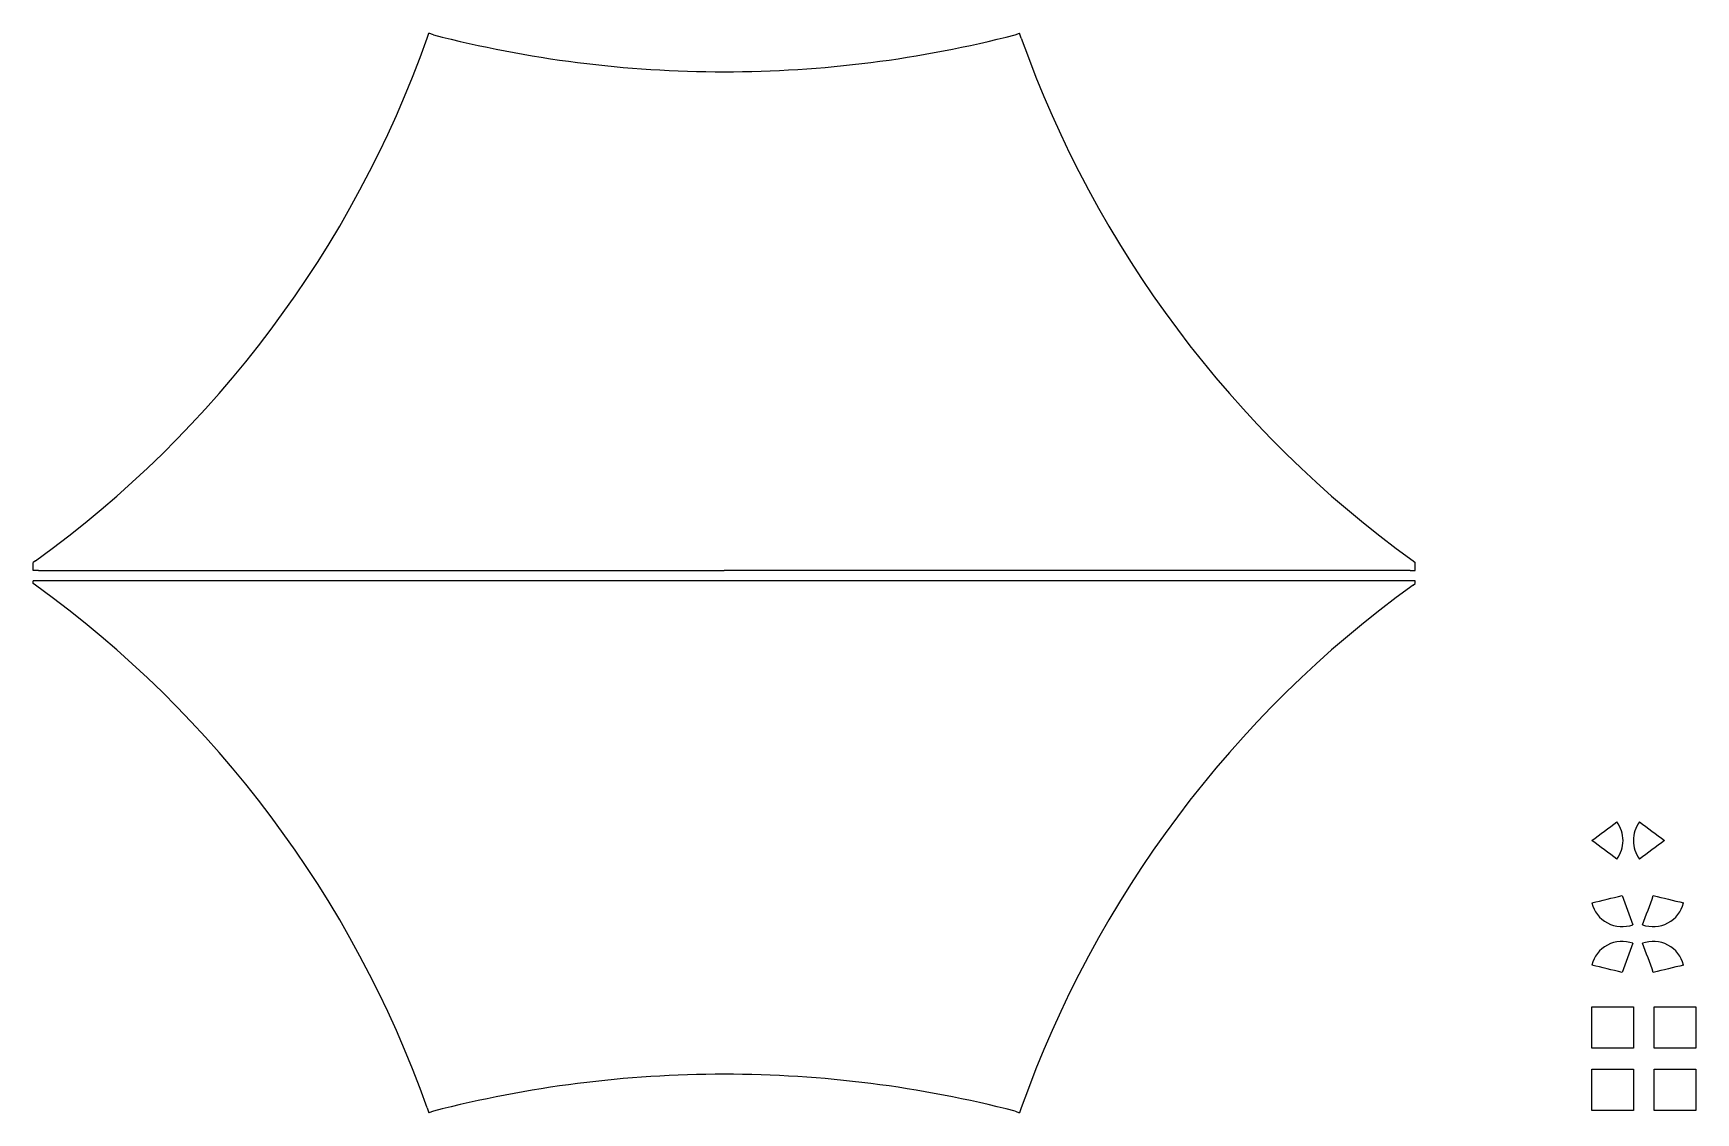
# Model space of a CAD drawing. Extents: x 0 to 221, y 0 to 231.
# Drawn here: x 0 to 160, y -0.2 to 103.7 of the extents above; entities that cross this region are included whole.
import ezdxf

# ---------------------------------------------------------------- set-up
doc = ezdxf.new("R2010")
doc.units = 0
for name, color, linetype, true_color in [('Center Attachments Cut Size', 2, 'Continuous', 0xffff00), ('Cut Size A', 1, 'Continuous', 0xff0000), ('Cut Size B', 16, 'Continuous', 0x800000), ('End Attachments Cut Size', 216, 'Continuous', 0x800080), ('Side Attachments Cut Size', 30, 'Continuous', 0xff7f00)]:
    doc.layers.add(name, color=color, linetype=linetype, true_color=true_color)

msp = doc.modelspace()

# ---------------------------------------------------------------- linework, layer by layer
at = {"layer": 'Center Attachments Cut Size'}
for p, q in [((150, 10), (154, 10)), ((150, 6), (150, 10)), ((154, 10), (154, 6)), ((156, 10), (160, 10)), ((156, 6), (156, 10)), ((160, 10), (160, 6)), ((154, 6), (150, 6)), ((160, 6), (156, 6)), ((150, 4), (154, 4)), ((150, 0), (150, 4)), ((154, 4), (154, 0)), ((156, 4), (160, 4)), ((156, 0), (156, 4)), ((160, 4), (160, 0)), ((154, 0), (150, 0)), ((160, 0), (156, 0))]:
    msp.add_line(p, q, dxfattribs=at)
at = {"layer": 'Cut Size A'}
for p, q in [((37.91, 103.24), (38.07, 103.71)), ((38.51, 103.56), (38.07, 103.71)), ((94.49, 103.56), (94.93, 103.71)), ((95.09, 103.24), (94.93, 103.71)), ((0.21, 52.91), (0, 52.76)), ((132.79, 52.91), (133, 52.76)), ((0, 52), (0, 52.76)), ((0.5, 52), (0, 52)), ((0.5, 52), (66.5, 52)), ((132.5, 52), (66.5, 52)), ((132.5, 52), (133, 52)), ((133, 52), (133, 52.76))]:
    msp.add_line(p, q, dxfattribs=at)
for centre, radius, start, end in [((-61.83, 138.67), 105.85, 305.8821, 340.4471), ((66.5, 212), 112, 255.5262, 270), ((66.5, 212), 112, 270, 284.4738), ((194.83, 138.67), 105.85, 199.5529, 234.1179)]:
    msp.add_arc(centre, radius, start, end, dxfattribs=at)
at = {"layer": 'Cut Size B'}
for p, q in [((133, 51), (0, 51)), ((0, 50.74), (0, 51)), ((0.21, 50.59), (0, 50.74)), ((132.79, 50.59), (133, 50.74)), ((133, 50.74), (133, 51)), ((37.91, 0.26), (38.07, -0.21)), ((95.09, 0.26), (94.93, -0.21)), ((38.51, -0.06), (38.07, -0.21)), ((94.49, -0.06), (94.93, -0.21))]:
    msp.add_line(p, q, dxfattribs=at)
for centre, radius, start, end in [((-61.83, -35.17), 105.85, 19.5529, 54.1179), ((194.83, -35.17), 105.85, 125.8821, 160.4471), ((66.5, -108.5), 112, 90, 104.4738), ((66.5, -108.5), 112, 75.5262, 90)]:
    msp.add_arc(centre, radius, start, end, dxfattribs=at)
at = {"layer": 'End Attachments Cut Size'}
for centre, radius, start, end in [((87.67, 112.17), 106.35, 305.8821, 307.4984), ((150, 26), 3, 0, 36.6913), ((157, 26), 3, 143.3087, 180), ((219.33, 112.17), 106.35, 232.5016, 234.1179), ((87.67, -60.17), 106.35, 52.5016, 54.1179), ((150, 26), 3, 323.3087, 0), ((157, 26), 3, 180, 216.6913), ((219.33, -60.17), 106.35, 125.8821, 127.4984)]:
    msp.add_arc(centre, radius, start, end, dxfattribs=at)
at = {"layer": 'Side Attachments Cut Size'}
for centre, radius, start, end in [((124.8, 129.64), 112.5, 282.9458, 284.4738), ((152.91, 20.71), 3, 193.7069, 290.3631), ((253.13, 56.3), 106.35, 199.5529, 201.1692), ((55.7, 56.3), 106.35, 338.8308, 340.4471), ((155.91, 20.71), 3, 249.6369, 346.2931), ((184.03, 129.64), 112.5, 255.5262, 257.0542), ((152.91, 13.29), 3, 69.6369, 166.2931), ((253.13, -22.3), 106.35, 158.8308, 160.4471), ((155.91, 13.29), 3, 13.7069, 110.3631), ((55.7, -22.3), 106.35, 19.5529, 21.1692), ((124.8, -95.64), 112.5, 75.5262, 77.0542), ((184.03, -95.64), 112.5, 102.9458, 104.4738)]:
    msp.add_arc(centre, radius, start, end, dxfattribs=at)

doc.saveas('drawing.dxf')
